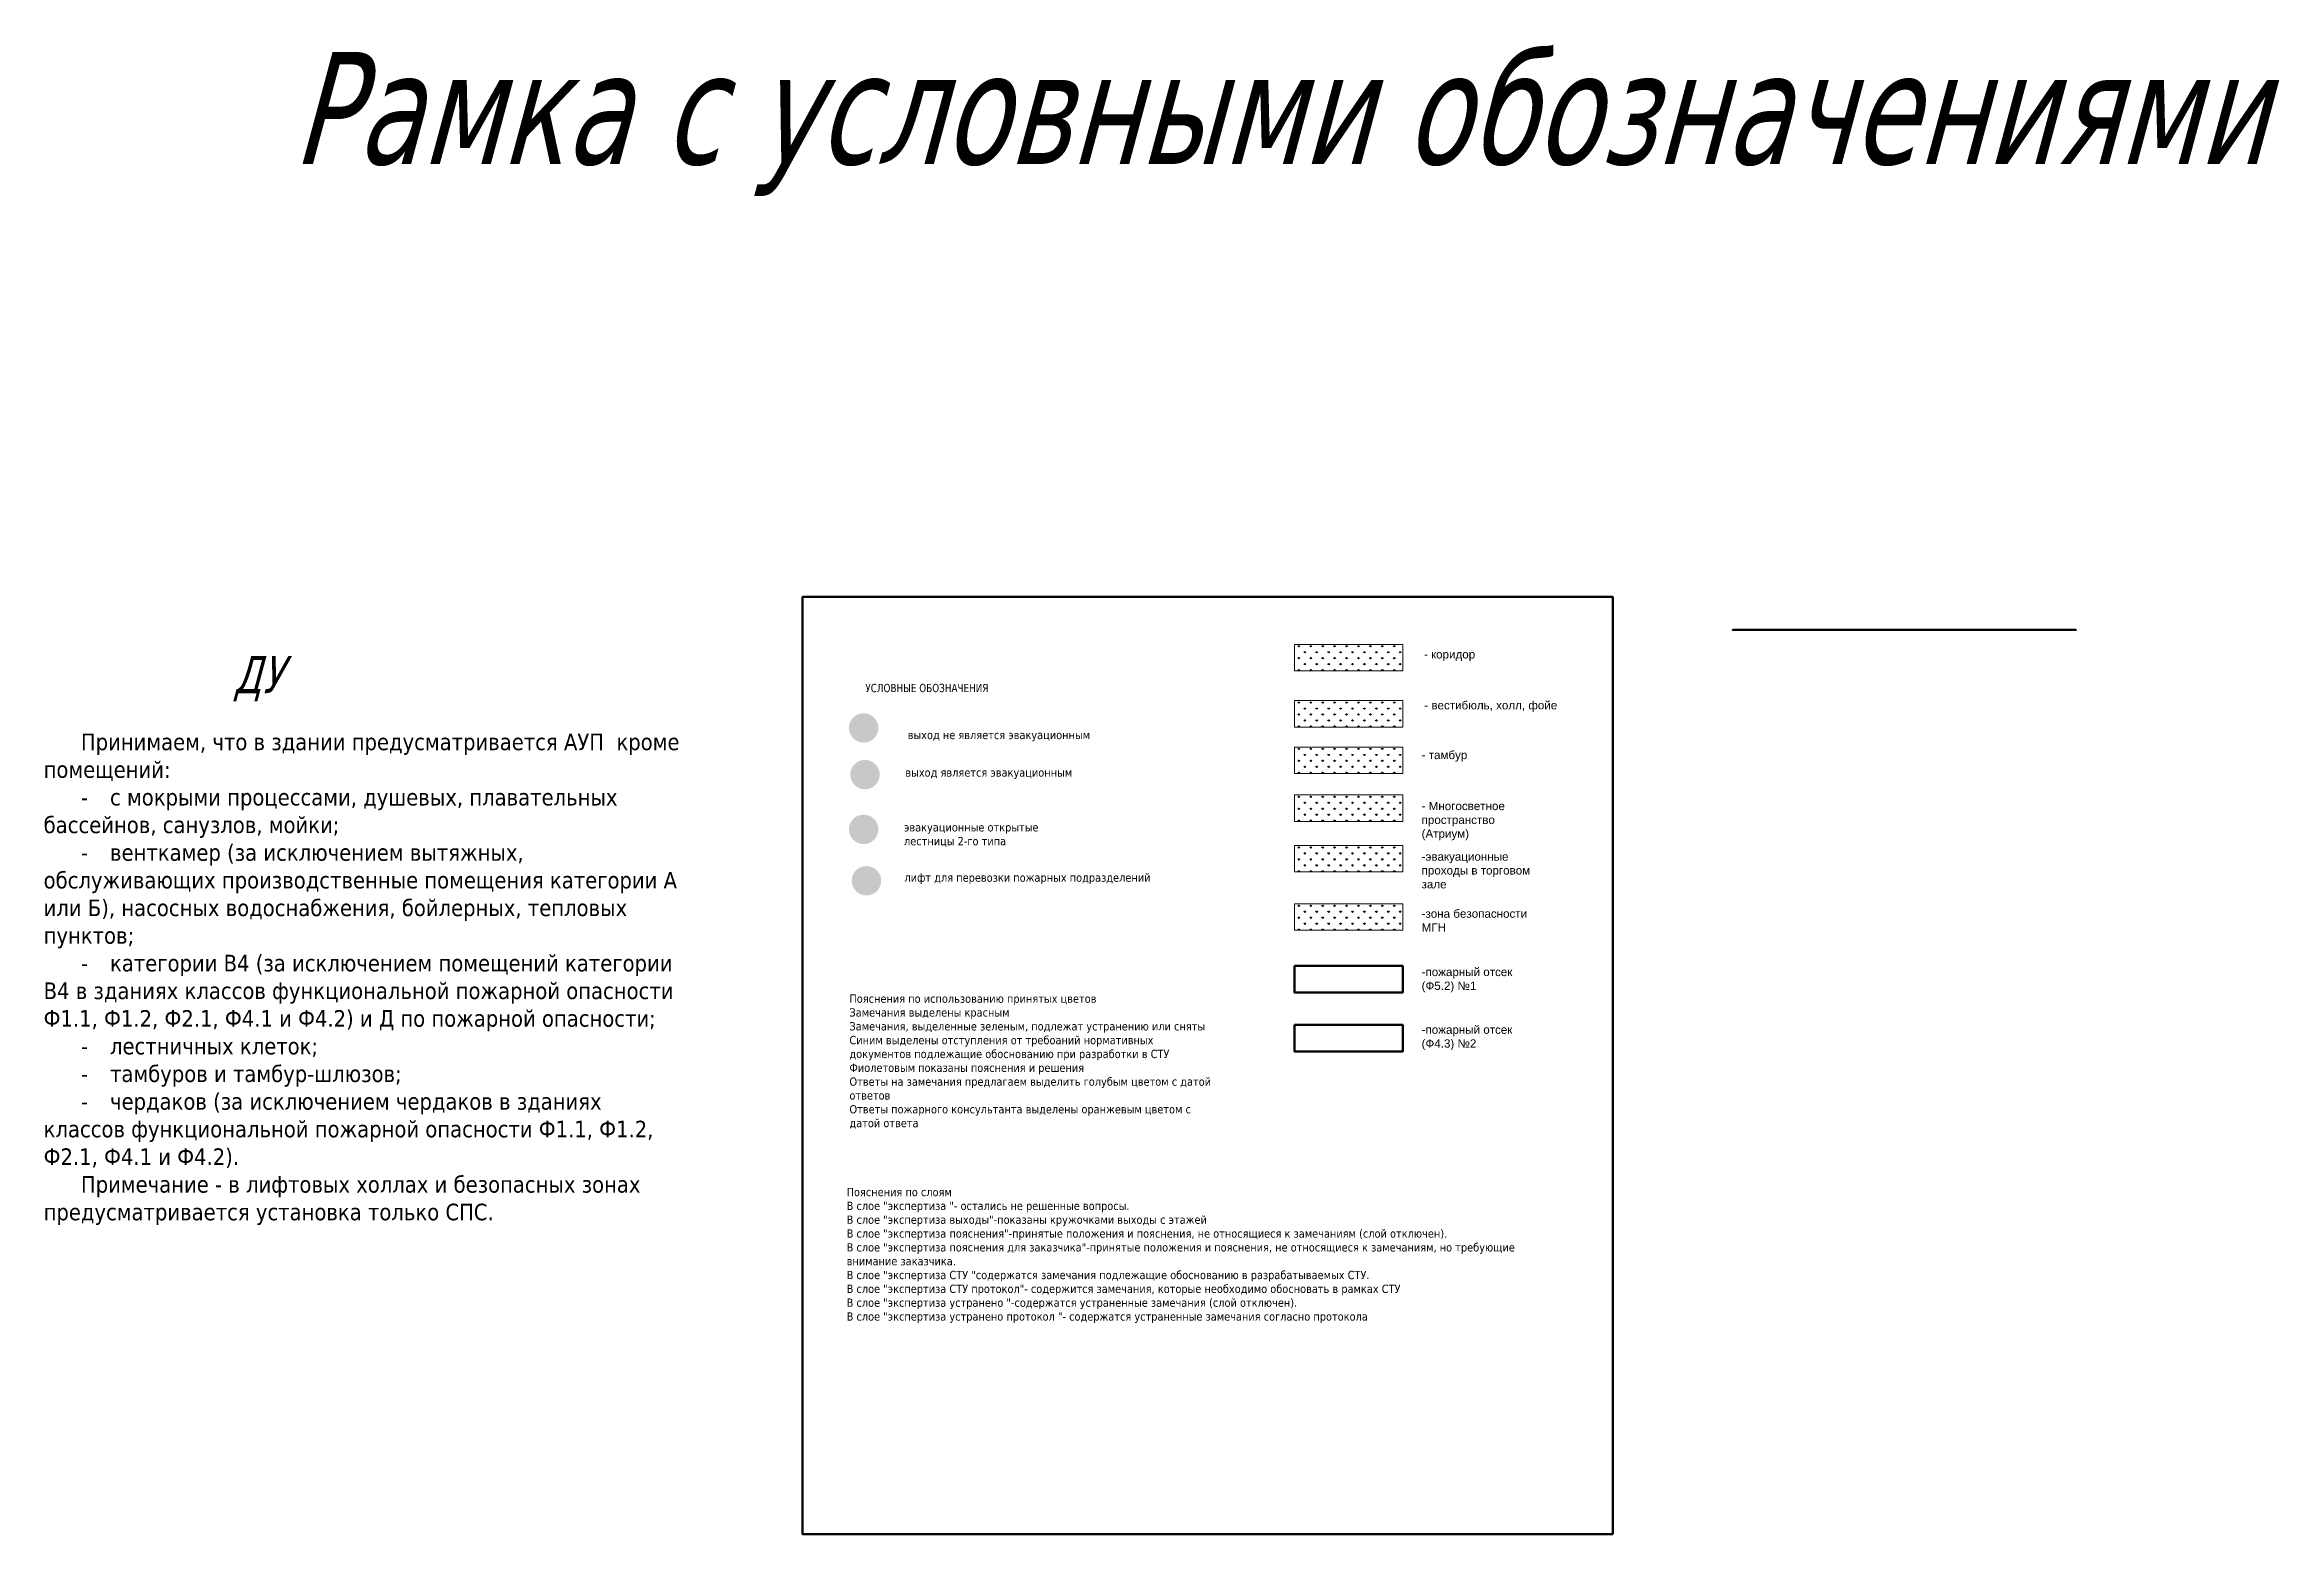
# Model space of a CAD drawing. Header units: millimetres. Extents: x -204396 to 1997851, y -2958255 to 237418.
# Drawn here: x 1689554 to 1851137, y 126491 to 234253 of the extents above; entities that cross this region are included whole.
import ezdxf

# ---------------------------------------------------------------- set-up
doc = ezdxf.new("R2010")
doc.units = ezdxf.units.MM
for name, color, linetype, lineweight in [('экспертиза', 1, 'Continuous', 0), ('экспертиза выходы', 1, 'Continuous', 0), ('экспертиза ДУ', 1, 'Continuous', 0), ('экспертиза ДУ пояснения для заказчика', 6, 'Continuous', 0), ('экспертиза пожарные отсеки', 1, 'Continuous', 0), ('экспертиза условные обозначения', 1, 'Continuous', 0)]:
    doc.layers.add(name, color=color, linetype=linetype, lineweight=lineweight)
doc.styles.get("Standard").update_dxf_attribs({"font": 'arial.ttf'})
doc.styles.add('ЭКСПЕРТИЗА', font='tahoma.ttf')

msp = doc.modelspace()

# ---------------------------------------------------------------- texts
at = {"layer": 'экспертиза', "color": 2, "lineweight": 0, "style": 'ЭКСПЕРТИЗА', "oblique": 14.99998, "width": 0.8}
msp.add_text('ДУ', height=2700, dxfattribs=at).set_placement((1703222, 187339))
at = {"layer": 'экспертиза', "color": 1, "ltscale": 100, "char_height": 600, "attachment_point": 1, "style": 'ЭКСПЕРТИЗА'}
for s, insert, width in [('{\\C7;Пояснения по использованию принятых цветов}\\PЗамечания выделены красным\\P\\pt7200;{\\C3;Замечания, выделенные зеленым, подлежат устранению или сняты\\P\\ptz;\\C5;Синим выделены отступления от требоаний нормативных документов подлежащие обоснованию при разработки в СТУ\\P\\C6;Фиолетовым показаны пояснения и решения\\C2;\\P\\C4;Ответы на замечания предлагаем выделить голубым цветом с датой ответов\\P\\C30;Ответы пожарного консультанта выделены оранжевым цветом с датой ответа}', (1747744, 165544), 26314.09), ('{\\C7;Пояснения по слоям\\P}В слое "экспертиза "- остались не решенные вопросы.\\PВ слое "экспертиза выходы"-показаны кружочками выходы с этажей\\P{\\C6;В слое "экспертиза пояснения"-принятые положения и пояснения, не относящиеся к замечаниям (слой отключен).\\PВ слое "экспертиза пояснения для заказчика"-принятые положения и пояснения, не относящиеся к замечаниям, но требующие внимание заказчика.\\P\\C5;В слое "экспертиза СТУ "содержатся замечания подлежащие обоснованию в разрабатываемых СТУ.\\PВ слое "экспертиза СТУ протокол"- содержится замечания, которые необходимо обосновать в рамках СТУ\\C3;\\PВ слое "экспертиза устранено "-содержатся устраненные замечания (слой отключен).\\PВ слое "экспертиза устранено протокол "- содержатся устраненные замечания согласно протокола }', (1747541, 151553), 49191.41)]:
    msp.add_mtext(s, dxfattribs=dict(at, insert=insert, width=width))
at = {"layer": 'экспертиза выходы', "color": 1, "ltscale": 100, "char_height": 600, "attachment_point": 1, "style": 'ЭКСПЕРТИЗА'}
for s, insert, width in [('выход не является эвакуационным ', (1751957, 184617), 13540.27), ('выход является эвакуационным ', (1751787, 181901), 13195.43), ('эвакуационные открытые лестницы 2-го типа ', (1751689, 177938), 13195.43)]:
    msp.add_mtext(s, dxfattribs=dict(at, insert=insert, width=width))
at = {"layer": 'экспертиза ДУ', "color": 2, "lineweight": 0, "style": 'ЭКСПЕРТИЗА', "oblique": 14.99998, "width": 0.8}
msp.add_text('Рамка с условными обозначениями', height=8100, dxfattribs=at).set_placement((1707449, 225621))
at = {"layer": 'экспертиза ДУ пояснения для заказчика', "lineweight": 0, "insert": (1689477, 184415), "char_height": 1200, "width": 46059.1, "attachment_point": 1, "style": 'ЭКСПЕРТИЗА'}
msp.add_mtext('\\pi2700;Принимаем, что в здании предусматривается АУП  кроме помещений:\\P-^Iс мокрыми процессами, {\\C2;душевых, плавательных бассейнов}, санузлов,{\\C2; мойки};\\P-^Iвенткамер {\\C2;(за исключением вытяжных, обслуживающих производственные помещения категории А или Б), насосных водоснабжения, бойлерных, тепловых пунктов};\\P-^Iкатегории В4 {\\C2;(за исключением помещений категории В4 в зданиях классов функциональной пожарной опасности Ф1.1, Ф1.2, Ф2.1, Ф4.1 и Ф4.2) }и Д по пожарной опасности;{\\C2;\\P}-^Iлестничных клеток;\\P-^Iтамбуров и тамбур-шлюзов;\\P{\\C2;-^Iчердаков (за исключением чердаков в зданиях классов функциональной пожарной опасности Ф1.1, Ф1.2, Ф2.1, Ф4.1 и Ф4.2).\\PПримечание - в лифтовых холлах и безопасных зонах предусматривается установка только СПС.}', dxfattribs=at)
at = {"layer": 'экспертиза условные обозначения', "color": 1, "ltscale": 100, "char_height": 600, "attachment_point": 1}
for s, insert, width in [('- коридор', (1789290, 190450), 7827.33), ('- вестибюль, холл, фойе', (1789312, 186767), 13026.4), ('- тамбур', (1789119, 183170), 7827.33), ('- Многосветное пространство (Атриум)', (1789119, 179479), 7827.33), ('-эвакуационные проходы в торговом зале', (1789119, 175821), 7827.33), ('-зона безопасности МГН', (1789119, 171693), 7827.33), ('-пожарный отсек (Ф5.2) №1', (1789119, 167473), 7827.33), ('-пожарный отсек (Ф4.3) №2', (1789119, 163299), 7827.33)]:
    msp.add_mtext(s, dxfattribs=dict(at, insert=insert, width=width))
at = {"layer": 'экспертиза условные обозначения', "ltscale": 100, "insert": (1748897, 188015), "char_height": 600, "width": 47343.95, "attachment_point": 1, "style": 'ЭКСПЕРТИЗА'}
msp.add_mtext('\\W0.9;\\C9;УСЛОВНЫЕ ОБОЗНАЧЕНИЯ', dxfattribs=at)
at = {"layer": 'экспертиза условные обозначения', "color": 1, "ltscale": 100, "insert": (1751720, 174301), "char_height": 600, "width": 18308.19, "attachment_point": 1, "style": 'ЭКСПЕРТИЗА'}
msp.add_mtext('лифт для перевозки пожарных подразделений ', dxfattribs=at)

# ---------------------------------------------------------------- hatches: boundary and pattern name
at = {"layer": 'экспертиза выходы', "lineweight": 0}
h = msp.add_hatch(color=1, dxfattribs=at)
edge = h.paths.add_edge_path()
edge.add_arc((1748772, 184827), 1064, 0, 360)
h = msp.add_hatch(color=3, dxfattribs=at)
edge = h.paths.add_edge_path()
edge.add_arc((1748870, 181449), 1064, 0, 360)
h = msp.add_hatch(color=2, dxfattribs=at)
edge = h.paths.add_edge_path()
edge.add_arc((1748772, 177486), 1064, 0, 360)
at = {"layer": 'экспертиза условные обозначения', "lineweight": 0}
h = msp.add_hatch(dxfattribs=at)
h.set_pattern_fill('GRASS', color=3, scale=24, style=0)
h.set_pattern_definition([(90, (2077237.3, 247149.8), (-431.0523, 431.0523), [114.3, -747.8046]), (45, (2077237.3, 247149.8), (-431.0523, 431.0523), [114.3, -495.3]), (135, (2077237.3, 247149.8), (-431.0523, -431.0523), [114.3, -495.3])])
h.paths.add_polyline_path([(1779925, 190872), (1787753, 190872), (1787753, 188957), (1779925, 188957)])
h = msp.add_hatch(dxfattribs=at)
h.set_pattern_fill('GRASS', color=6, scale=24, style=0)
h.set_pattern_definition([(90, (2077237.3, 243075.4), (-431.0523, 431.0523), [114.3, -747.8046]), (45, (2077237.3, 243075.4), (-431.0523, 431.0523), [114.3, -495.3]), (135, (2077237.3, 243075.4), (-431.0523, -431.0523), [114.3, -495.3])])
h.paths.add_polyline_path([(1779925, 186798), (1787753, 186798), (1787753, 184883), (1779925, 184883)])
h = msp.add_hatch(dxfattribs=at)
h.set_pattern_fill('GRASS', color=4, scale=24, style=0)
h.set_pattern_definition([(90, (2077237.3, 239722.4), (-431.0523, 431.0523), [114.3, -747.8046]), (45, (2077237.3, 239722.4), (-431.0523, 431.0523), [114.3, -495.3]), (135, (2077237.3, 239722.4), (-431.0523, -431.0523), [114.3, -495.3])])
h.paths.add_polyline_path([(1779925, 183445), (1787753, 183445), (1787753, 181530), (1779925, 181530)])
h = msp.add_hatch(dxfattribs=at)
h.set_pattern_fill('GRASS', color=2, scale=24, style=0)
h.set_pattern_definition([(90, (2077237.3, 236255.36), (-431.0523, 431.0523), [114.3, -747.8046]), (45, (2077237.3, 236255.36), (-431.0523, 431.0523), [114.3, -495.3]), (135, (2077237.3, 236255.36), (-431.0523, -431.0523), [114.3, -495.3])])
h.paths.add_polyline_path([(1779925, 179978), (1787753, 179978), (1787753, 178063), (1779925, 178063)])
h = msp.add_hatch(dxfattribs=at)
h.set_pattern_fill('GRASS', color=5, scale=24, style=0)
h.set_pattern_definition([(90, (2077237.3, 232597), (-431.0523, 431.0523), [114.3, -747.8046]), (45, (2077237.3, 232597), (-431.0523, 431.0523), [114.3, -495.3]), (135, (2077237.3, 232597), (-431.0523, -431.0523), [114.3, -495.3])])
h.paths.add_polyline_path([(1779925, 176319), (1787753, 176319), (1787753, 174404), (1779925, 174404)])
h = msp.add_hatch(color=4, dxfattribs=at)
edge = h.paths.add_edge_path()
edge.add_arc((1748975, 173770), 1064, 0, 360)
h = msp.add_hatch(dxfattribs=at)
h.set_pattern_fill('GRASS', color=30, scale=24, style=0)
h.set_pattern_definition([(90, (2077237.3, 228377.25), (-431.0523, 431.0523), [114.3, -747.8046]), (45, (2077237.3, 228377.25), (-431.0523, 431.0523), [114.3, -495.3]), (135, (2077237.3, 228377.25), (-431.0523, -431.0523), [114.3, -495.3])])
h.paths.add_polyline_path([(1779925, 172100), (1787753, 172100), (1787753, 170185), (1779925, 170185)])

# ---------------------------------------------------------------- linework, layer by layer
at = {"layer": 'экспертиза пожарные отсеки', "color": 5, "lineweight": 50, "ltscale": 10}
msp.add_lwpolyline([(1811611, 191912), (1811611, 191912), (1836431, 191912), (1811611, 191912), (1836431, 191912)], dxfattribs=at)
at = {"layer": 'экспертиза условные обозначения', "lineweight": 50}
msp.add_lwpolyline([(1802940, 126491), (1744351, 126491), (1744351, 194305), (1802940, 194305)], close=True, dxfattribs=at)
at = {"layer": 'экспертиза условные обозначения', "color": 3, "lineweight": 0}
msp.add_lwpolyline([(1779925, 190872), (1787753, 190872), (1787753, 188957), (1779925, 188957)], close=True, dxfattribs=at)
at = {"layer": 'экспертиза условные обозначения', "color": 6, "lineweight": 0}
msp.add_lwpolyline([(1779925, 186798), (1787753, 186798), (1787753, 184883), (1779925, 184883)], close=True, dxfattribs=at)
at = {"layer": 'экспертиза условные обозначения', "color": 4, "lineweight": 0}
msp.add_lwpolyline([(1779925, 183445), (1787753, 183445), (1787753, 181530), (1779925, 181530)], close=True, dxfattribs=at)
at = {"layer": 'экспертиза условные обозначения', "color": 2, "lineweight": 0}
msp.add_lwpolyline([(1779925, 179978), (1787753, 179978), (1787753, 178063), (1779925, 178063)], close=True, dxfattribs=at)
at = {"layer": 'экспертиза условные обозначения', "color": 5, "lineweight": 0}
msp.add_lwpolyline([(1779925, 176319), (1787753, 176319), (1787753, 174404), (1779925, 174404)], close=True, dxfattribs=at)
at = {"layer": 'экспертиза условные обозначения', "color": 30, "lineweight": 0}
msp.add_lwpolyline([(1779925, 172100), (1787753, 172100), (1787753, 170185), (1779925, 170185)], close=True, dxfattribs=at)
at = {"layer": 'экспертиза условные обозначения', "color": 4, "lineweight": 50}
msp.add_lwpolyline([(1779925, 167605), (1787753, 167605), (1787753, 165690), (1779925, 165690)], close=True, dxfattribs=at)
at = {"layer": 'экспертиза условные обозначения', "color": 2, "lineweight": 50}
msp.add_lwpolyline([(1779925, 163339), (1787753, 163339), (1787753, 161424), (1779925, 161424)], close=True, dxfattribs=at)

msp.set_redraw_order([(e.dxf.handle, doc.entitydb.next_handle()) for e in msp.query("TEXT MTEXT ATTDEF DIMENSION ARC_DIMENSION")])  # texts and dimensions are drawn at this point

doc.saveas('drawing.dxf')
